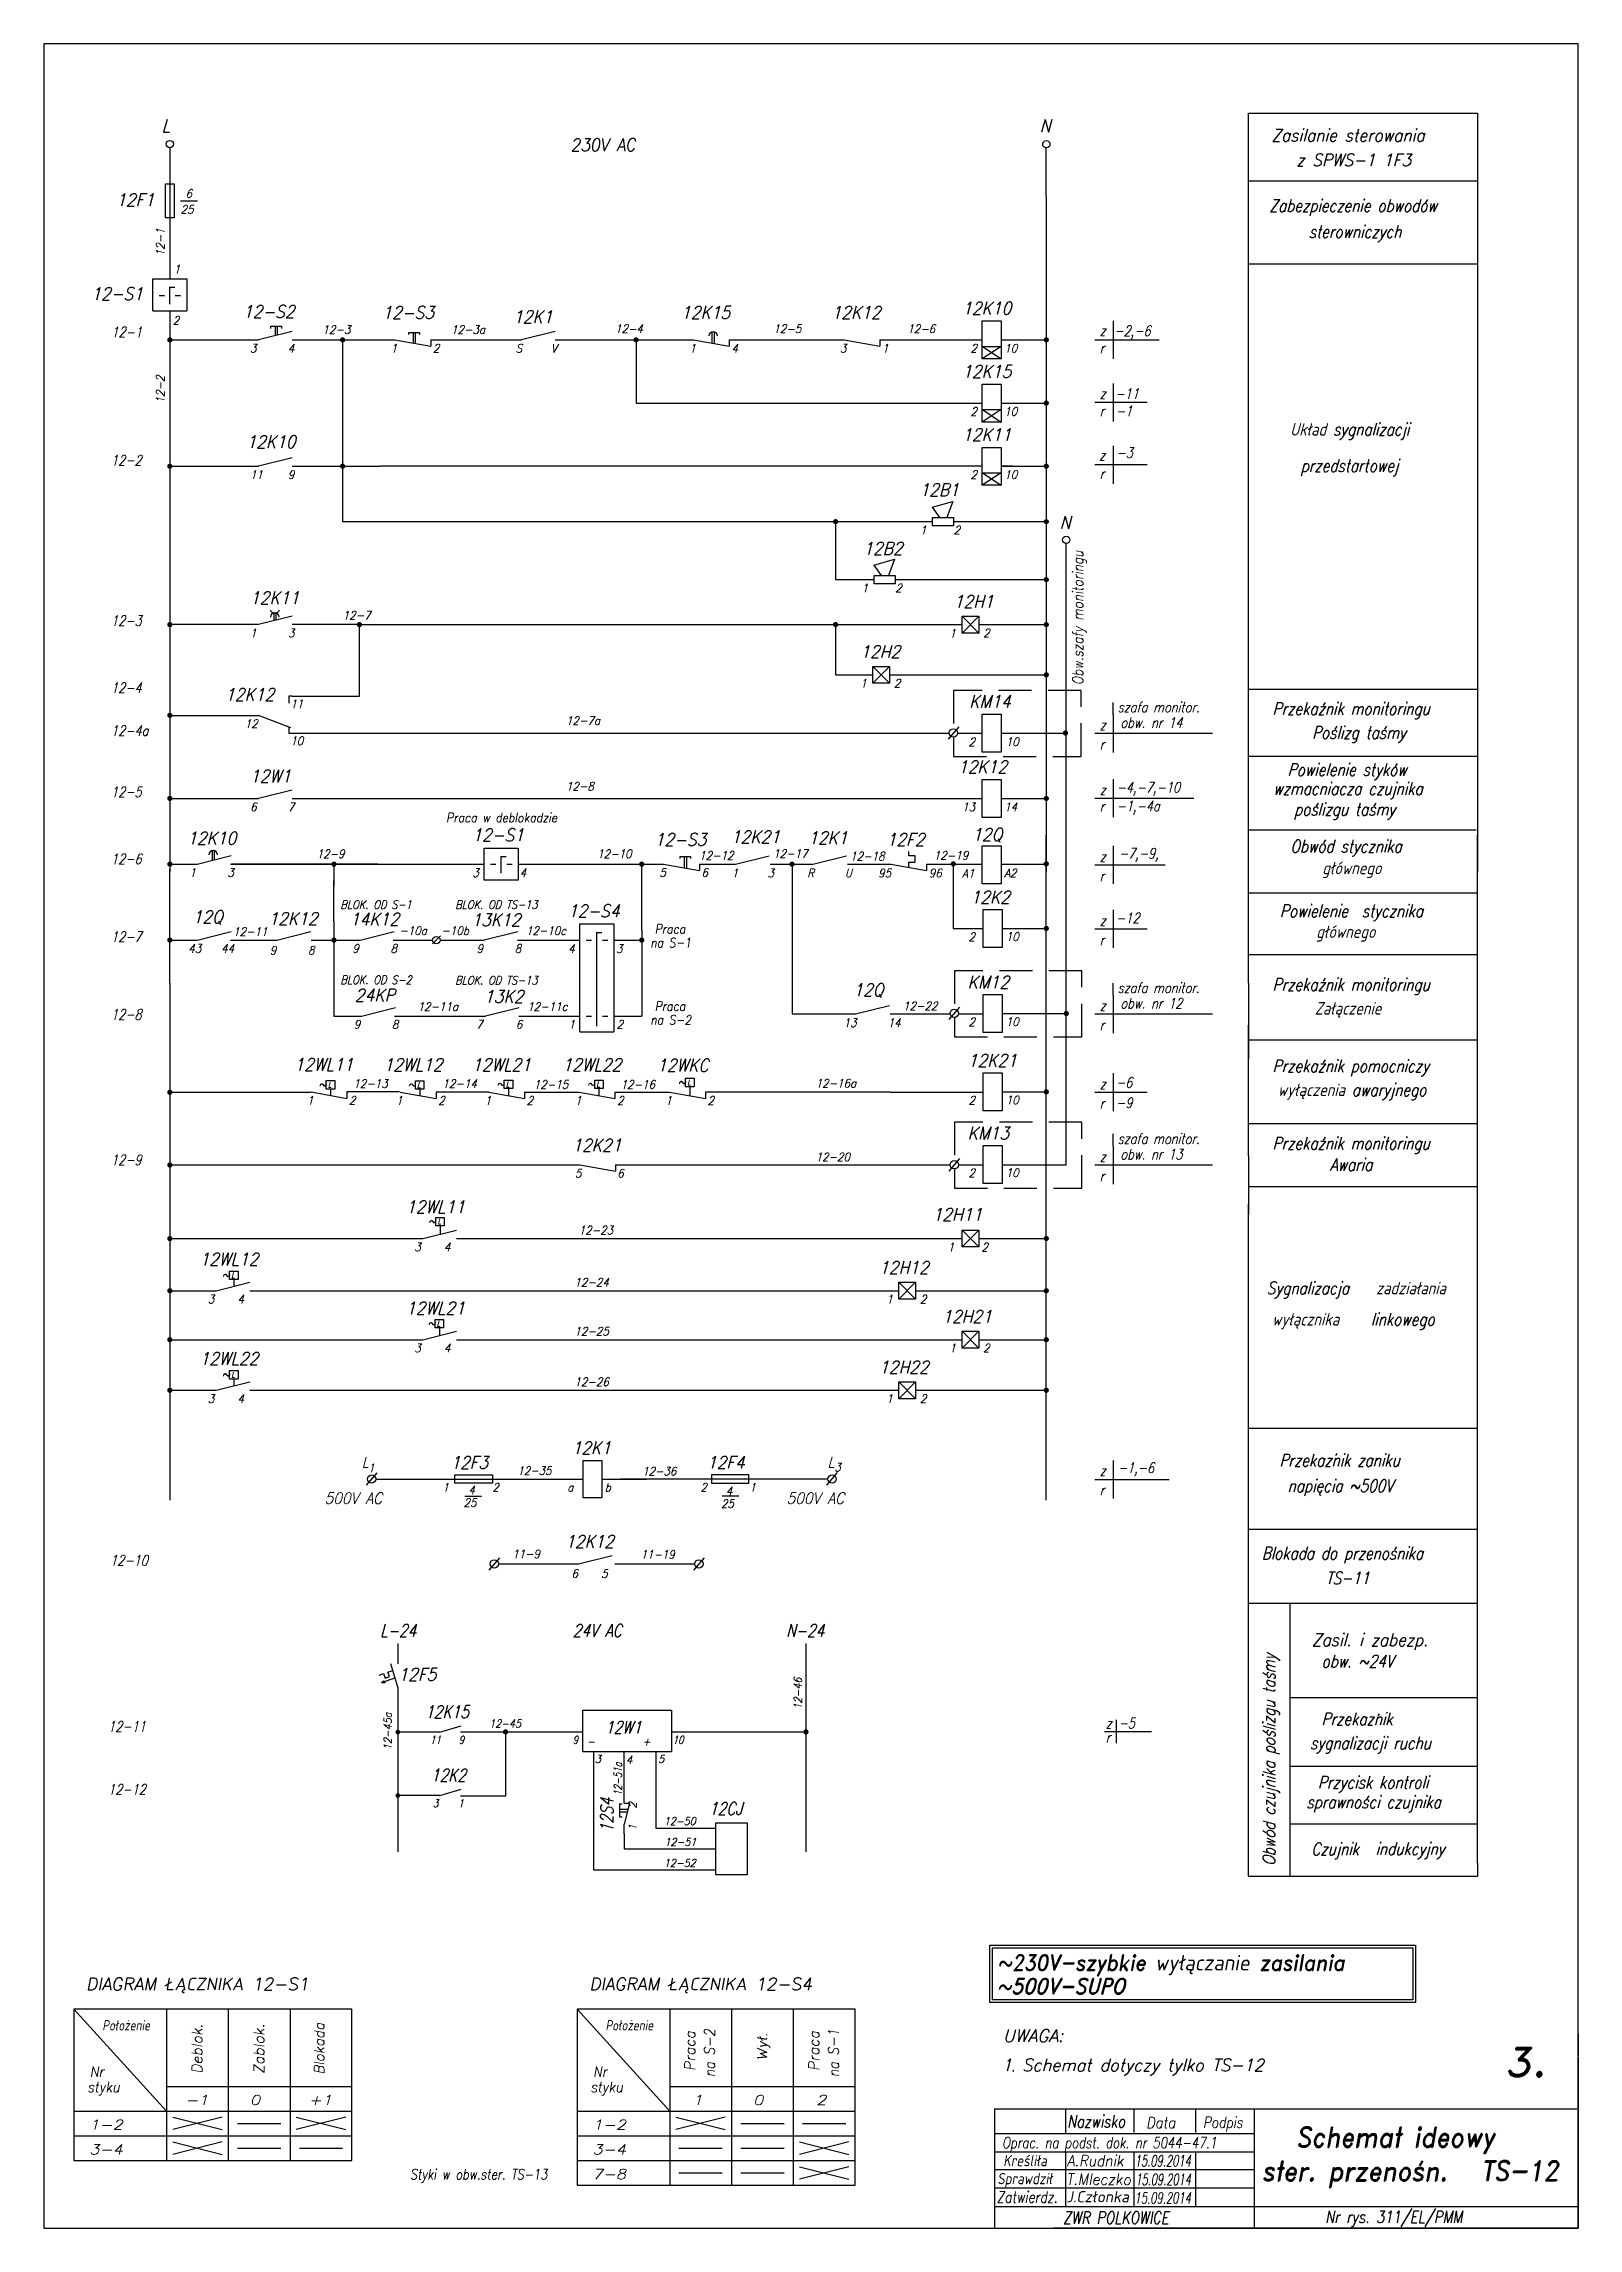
# Model space of a CAD drawing. Extents: x 0 to 1342, y 0 to 420.
# Drawn here: x 0 to 295, y 0 to 420 of the extents above; entities outside this region: 2.
import ezdxf
from ezdxf.enums import TextEntityAlignment as Align

# ---------------------------------------------------------------- set-up
doc = ezdxf.new("R2010")
doc.units = 0
doc.header["$MEASUREMENT"] = 0
doc.linetypes.add('DASHED2', pattern=[9.525, 6.35, -3.175])
doc.layers.get('0').update_dxf_attribs({"linetype": 'CONTINUOUS'})
doc.layers.add('LINIE', color=4, linetype='CONTINUOUS')
doc.layers.add('STYKI', color=4, linetype='CONTINUOUS')
doc.styles.add('ROMAND', font='romand', dxfattribs={"width": 0.9, "oblique": 15, "height": 3.5})
doc.styles.add('ROMANS', font='romans', dxfattribs={"width": 0.9, "oblique": 15})

msp = doc.modelspace()

# ---------------------------------------------------------------- texts
at = {"color": 7}
for s, height, style, oblique, width, p in [('L', 2.43, 'ROMAND', 15, 0.9, (22.68, 402.97)), ('N', 2.43, 'ROMAND', 15, 0.9, (191.46, 402.97)), ('Zasilanie sterowania', 2.4, 'ROMANS', 15, 0.9, (235.99, 401.19)), ('230V AC', 2.43, 'ROMAND', 10, 0.9, (101.3, 399.35)), ('z SPWS-1 1F3', 2.4, 'ROMANS', 15, 0.9, (240.78, 396.44)), ('12F1', 2.43, 'ROMAND', 15, 0.9, (13.91, 388.76)), ('6', 1.62, 'ROMANS', 15, 0.9, (27.28, 390.39)), ('25', 1.62, 'ROMANS', 15, 0.9, (26.3, 387.33)), ('Zabezpieczenie obwodów', 2.4, 'ROMANS', 15, 0.8, (235.61, 387.66)), ('sterowniczych', 2.4, 'ROMANS', 15, 0.8, (243.17, 382.66)), ('1', 1.62, 'ROMANS', 15, 0.9, (24.96, 375.84)), ('12-S1', 2.43, 'ROMAND', 15, 0.9, (9.13, 370.72)), ('12-S2', 2.43, 'ROMAND', 15, 0.9, (38.28, 367.28)), ('12K10', 2.43, 'ROMAND', 15, 0.9, (176.53, 367.92)), ('12-1', 2, 'ROMANS', 15, 0.8, (12.98, 363.56)), ('2', 1.62, 'ROMANS', 15, 0.9, (24.8, 365.99)), ('12-3', 1.62, 'ROMANS', 15, 0.9, (53.58, 364.22)), ('12-S3', 2.43, 'ROMAND', 15, 0.9, (65.08, 367.11)), ('12-3a', 1.62, 'ROMANS', 15, 0.9, (78.29, 364.22)), ('12K1', 2.43, 'ROMAND', 15, 0.9, (90.21, 366.3)), ('12-4', 1.62, 'ROMANS', 15, 0.9, (109.82, 364.39)), ('12K15', 2.43, 'ROMAND', 15, 0.9, (122.49, 367.11)), ('12-5', 1.62, 'ROMANS', 15, 0.9, (140.25, 364.39)), ('12K12', 2.43, 'ROMAND', 15, 0.9, (151.42, 367.11)), ('12-6', 1.62, 'ROMANS', 15, 0.9, (166, 364.39)), ('-2,-6', 2, 'ROMANS', 15, 0.8, (205.77, 363.79)), ('3', 1.62, 'ROMANS', 15, 0.9, (39.64, 360.63)), ('4', 1.62, 'ROMANS', 15, 0.9, (46.93, 360.63)), ('1', 1.62, 'ROMANS', 15, 0.9, (66.7, 360.63)), ('2', 1.62, 'ROMANS', 15, 0.9, (74.8, 360.63)), ('S', 1.62, 'ROMANS', 15, 0.9, (90.71, 360.63)), ('V', 1.62, 'ROMANS', 15, 0.9, (97.5, 360.63)), ('1', 1.62, 'ROMANS', 15, 0.9, (124.11, 360.63)), ('4', 1.62, 'ROMANS', 15, 0.9, (132.21, 360.63)), ('3', 1.62, 'ROMANS', 15, 0.9, (153.04, 360.63)), ('1', 1.62, 'ROMANS', 15, 0.9, (161.14, 360.63)), ('2', 1.62, 'ROMANS', 15, 0.9, (178.15, 360.63)), ('10', 1.62, 'ROMANS', 15, 0.9, (184.63, 360.63)), ('z', 2, 'ROMANS', 15, 0.8, (202.98, 363.82)), ('r', 2, 'ROMANS', 15, 0.8, (202.98, 360.5)), ('12K15', 2.43, 'ROMAND', 15, 0.9, (176.53, 355.77)), ('z', 2, 'ROMANS', 15, 0.8, (202.98, 351.73)), ('-11', 2, 'ROMANS', 15, 0.8, (205.99, 351.73)), ('2', 1.62, 'ROMANS', 15, 0.9, (178.15, 348.48)), ('10', 1.62, 'ROMANS', 15, 0.9, (184.63, 348.48)), ('r', 2, 'ROMANS', 15, 0.8, (202.98, 348.42)), ('-1', 2, 'ROMANS', 15, 0.8, (206.09, 348.36)), ('12K10', 2.43, 'ROMAND', 15, 0.9, (38.95, 342.26)), ('12K11', 2.43, 'ROMAND', 15, 0.9, (176.53, 343.62)), ('Układ sygnalizacji', 2.4, 'ROMANS', 15, 0.8, (239.61, 344.66)), ('12-2', 2, 'ROMANS', 15, 0.8, (12.91, 338.92)), ('z', 2, 'ROMANS', 15, 0.8, (202.88, 339.85)), ('-3', 2, 'ROMANS', 15, 0.8, (206.2, 340.36)), ('11', 1.62, 'ROMANS', 15, 0.9, (39.64, 336.33)), ('9', 1.62, 'ROMANS', 15, 0.9, (46.93, 336.33)), ('2', 1.62, 'ROMANS', 15, 0.9, (178.15, 336.33)), ('10', 1.62, 'ROMANS', 15, 0.9, (184.63, 336.33)), ('r', 2, 'ROMANS', 15, 0.8, (202.98, 336.33)), ('przedstartowej', 2.4, 'ROMANS', 15, 0.8, (241.61, 337.66)), ('12B1', 2.43, 'ROMAND', 15, 0.9, (168.33, 333.04)), ('N', 2.43, 'ROMAND', 15, 0.9, (195.31, 326.72)), ('12B2', 2.43, 'ROMAND', 15, 0.9, (157.53, 321.76)), ('1    ', 1.62, 'ROMANS', 15, 0.9, (168.43, 325.68)), ('2', 1.62, 'ROMANS', 15, 0.9, (174.91, 325.68)), ('1    ', 1.62, 'ROMANS', 15, 0.9, (157.21, 314.53)), ('2', 1.62, 'ROMANS', 15, 0.9, (163.69, 314.53)), ('12K11', 2.43, 'ROMAND', 15, 0.9, (39.64, 312.24)), ('12-7', 1.62, 'ROMANS', 15, 0.9, (57.46, 309.3)), ('12H1', 2.43, 'ROMAND', 15, 0.9, (174.91, 311.55)), ('12-3', 2, 'ROMANS', 15, 0.8, (12.91, 308.07)), ('1', 1.62, 'ROMANS', 15, 0.9, (39.64, 305.88)), ('3', 1.62, 'ROMANS', 15, 0.9, (46.93, 305.88)), ('1    ', 1.62, 'ROMANS', 15, 0.9, (174.1, 305.82)), ('2', 1.62, 'ROMANS', 15, 0.9, (180.58, 305.88)), ('12H2', 2.43, 'ROMAND', 15, 0.9, (156.95, 301.9)), ('12-4', 2, 'ROMANS', 15, 0.8, (12.91, 295.17)), ('12K12', 2.43, 'ROMAND', 15, 0.9, (34.84, 293.64)), ('1    ', 1.62, 'ROMANS', 15, 0.9, (156.95, 296.23)), ('2', 1.62, 'ROMANS', 15, 0.9, (163.43, 296.23)), ('KM14', 2.43, 'ROMAND', 15, 0.9, (177.9, 292.33)), ('12', 1.62, 'ROMANS', 15, 0.9, (38.63, 288.44)), ('11', 1.62, 'ROMANS', 15, 0.9, (47.39, 292.26)), ('12-7a', 1.62, 'ROMANS', 15, 0.9, (100.38, 289.05)), ('szafa monitor.', 2, 'ROMANS', 15, 0.8, (206.43, 291.46)), ('obw. nr 14', 2, 'ROMANS', 15, 0.8, (206.96, 288.48)), ('Przekaźnik monitoringu', 2.4, 'ROMANS', 15, 0.8, (236.22, 290.95)), ('12-4a', 2, 'ROMANS', 15, 0.8, (12.91, 286.94)), ('10', 1.62, 'ROMANS', 15, 0.9, (47.39, 285.16)), ('2', 1.62, 'ROMANS', 15, 0.9, (177.78, 284.93)), ('10', 1.62, 'ROMANS', 15, 0.9, (184.94, 284.99)), ('z', 2, 'ROMANS', 15, 0.8, (202.98, 288.01)), ('r', 2, 'ROMANS', 15, 0.8, (202.98, 284.3)), ('Poślizg taśmy', 2.4, 'ROMANS', 15, 0.8, (243.8, 286.37)), ('12K12', 2.43, 'ROMAND', 15, 0.9, (175.72, 279.75)), ('Powielenie styków', 2.4, 'ROMANS', 15, 0.8, (239.12, 279.23)), ('12W1', 2.43, 'ROMAND', 15, 0.9, (39.64, 277.99)), ('12-8', 1.62, 'ROMANS', 15, 0.9, (100.38, 276.42)), ('-4,-7,-10', 2, 'ROMANS', 15, 0.8, (206.24, 276.04)), ('wzmacniacza czujnika', 2.4, 'ROMANS', 15, 0.8, (236.33, 275.58)), ('12-5', 2, 'ROMANS', 15, 0.8, (12.91, 275.15)), ('6', 1.62, 'ROMANS', 15, 0.9, (39.68, 272.46)), ('7', 1.62, 'ROMANS', 15, 0.9, (46.93, 272.46)), ('13', 1.62, 'ROMANS', 15, 0.9, (176.53, 272.46)), ('14', 1.62, 'ROMANS', 15, 0.9, (184.63, 272.46)), ('z', 2, 'ROMANS', 15, 0.8, (202.98, 275.56)), ('r', 2, 'ROMANS', 15, 0.8, (202.98, 272.39)), ('-1,-4a', 2, 'ROMANS', 15, 0.8, (206.24, 272.44)), ('poślizgu taśmy', 2.4, 'ROMANS', 15, 0.8, (240.36, 271.61)), ('Praca w deblokadzie', 1.8, 'ROMANS', 10, 0.85, (77.39, 270.31)), ('12-S1', 2.43, 'ROMAND', 15, 0.9, (82.37, 266.66)), ('12Q', 2.43, 'ROMAND', 15, 0.9, (178.45, 266.74)), ('12K10', 2.43, 'ROMAND', 15, 0.9, (27.56, 266.05)), ('12-9', 1.62, 'ROMANS', 15, 0.9, (52.45, 263.44)), ('12-10', 1.62, 'ROMANS', 15, 0.9, (106.38, 263.44)), ('12-S3', 2.43, 'ROMAND', 15, 0.9, (117.43, 265.79)), ('12-12', 1.62, 'ROMANS', 15, 0.9, (125.98, 263.11)), ('12K21', 2.43, 'ROMAND', 15, 0.9, (132.08, 266.3)), ('12-17', 1.62, 'ROMANS', 15, 0.9, (140.22, 263.47)), ('12K1', 2.43, 'ROMAND', 15, 0.9, (146.95, 266.12)), ('12F2', 2.43, 'ROMAND', 15, 0.9, (162.02, 265.76)), ('12-19', 1.62, 'ROMANS', 15, 0.9, (171.09, 263.13)), ('-7,-9,', 2, 'ROMANS', 15, 0.8, (206.66, 263.34)), ('Obwód stycznika', 2.4, 'ROMANS', 15, 0.8, (239.65, 264.51)), ('12-6', 2, 'ROMANS', 15, 0.8, (12.91, 262.27)), ('1', 1.62, 'ROMANS', 15, 0.9, (28.01, 259.83)), ('3', 1.62, 'ROMANS', 15, 0.9, (35.3, 259.83)), ('3', 1.62, 'ROMANS', 15, 0.9, (82.39, 259.79)), ('4', 1.62, 'ROMANS', 15, 0.9, (91.49, 259.79)), ('5', 1.62, 'ROMANS', 15, 0.9, (118.34, 259.83)), ('6', 1.62, 'ROMANS', 15, 0.9, (126.44, 259.83)), ('1', 1.62, 'ROMANS', 15, 0.9, (132.26, 259.74)), ('3', 1.62, 'ROMANS', 15, 0.9, (139.13, 259.74)), ('R', 1.62, 'ROMANS', 15, 0.9, (146.77, 259.74)), ('U', 1.62, 'ROMANS', 15, 0.9, (154, 259.74)), ('12-18', 1.62, 'ROMANS', 15, 0.9, (155.01, 262.98)), ('95', 1.62, 'ROMANS', 15, 0.9, (160.4, 259.74)), ('96', 1.62, 'ROMANS', 15, 0.9, (170.12, 259.74)), ('A1', 1.62, 'ROMANS', 15, 0.9, (176.53, 259.68)), ('A2', 1.62, 'ROMANS', 15, 0.9, (184.63, 259.74)), ('z', 2, 'ROMANS', 15, 0.8, (202.98, 262.72)), ('głównego', 2.4, 'ROMANS', 15, 0.8, (245.77, 260.32)), ('12K2', 2.43, 'ROMAND', 15, 0.9, (178.15, 254.72)), ('r', 2, 'ROMANS', 15, 0.8, (202.98, 259.01)), ('12Q', 2.43, 'ROMAND', 15, 0.9, (28.6, 250.9)), ('12K12', 2.43, 'ROMAND', 15, 0.9, (43.18, 250.57)), ('BLOK. OD S-1', 1.62, 'ROMANS', 15, 0.85, (57.03, 253.68)), ('14K12', 2.43, 'ROMAND', 15, 0.9, (58.85, 250.46)), ('BLOK. OD TS-13', 1.62, 'ROMANS', 15, 0.85, (79.09, 253.67)), ('13K12', 2.43, 'ROMAND', 15, 0.9, (82.2, 250.34)), ('12-S4', 2.43, 'ROMAND', 15, 0.9, (100.76, 252.06)), ('-12', 2, 'ROMANS', 15, 0.8, (206.12, 250.9)), ('Powielenie  stycznika', 2.4, 'ROMANS', 15, 0.8, (237.64, 252.08)), ('12-7', 2, 'ROMANS', 15, 0.8, (12.91, 247.3)), ('12-11', 1.62, 'ROMANS', 15, 0.9, (36.39, 248.47)), ('-10a', 1.62, 'ROMANS', 15, 0.9, (68.36, 248.66)), ('-10b', 1.62, 'ROMANS', 15, 0.9, (76.44, 248.66)), ('12-10c', 1.62, 'ROMANS', 15, 0.9, (92.69, 248.66)), ('na S-1', 1.8, 'ROMANS', 10, 0.85, (116.62, 246.27)), ('Praca', 1.8, 'ROMANS', 10, 0.85, (117.47, 248.9)), ('2', 1.62, 'ROMANS', 15, 0.9, (177.78, 247.48)), ('10', 1.62, 'ROMANS', 15, 0.9, (184.94, 247.54)), ('z', 2, 'ROMANS', 15, 0.8, (202.98, 250.41)), ('r', 2, 'ROMANS', 15, 0.8, (202.98, 246.7)), ('głównego', 2.4, 'ROMANS', 15, 0.8, (244.61, 248.08)), ('43', 1.62, 'ROMANS', 15, 0.9, (27.79, 245.23)), ('44', 1.62, 'ROMANS', 15, 0.9, (34.11, 245.23)), ('9', 1.62, 'ROMANS', 15, 0.9, (43.47, 244.9)), ('8', 1.62, 'ROMANS', 15, 0.9, (50.8, 244.9)), ('9', 1.62, 'ROMANS', 15, 0.9, (59.33, 245.24)), ('8', 1.62, 'ROMANS', 15, 0.9, (66.66, 245.24)), ('9', 1.62, 'ROMANS', 15, 0.9, (83.2, 245.23)), ('8', 1.62, 'ROMANS', 15, 0.9, (90.53, 245.23)), ('4', 1.62, 'ROMANS', 15, 0.9, (100.81, 245.19)), ('3', 1.62, 'ROMANS', 15, 0.9, (110, 245.19)), ('BLOK. OD S-2', 1.62, 'ROMANS', 15, 0.85, (57.03, 239.21)), ('BLOK. OD TS-13', 1.62, 'ROMANS', 15, 0.85, (79.09, 239.14)), ('KM12', 2.43, 'ROMAND', 15, 0.9, (177.61, 238.36)), ('szafa monitor.', 2, 'ROMANS', 15, 0.8, (206.43, 237.5)), ('Przekaźnik monitoringu', 2.4, 'ROMANS', 15, 0.8, (236.22, 237.92)), ('24KP', 2.43, 'ROMAND', 15, 0.9, (59.79, 235.86)), ('12-11a', 1.62, 'ROMANS', 15, 0.9, (71.86, 234.06)), ('13K2', 2.43, 'ROMAND', 15, 0.9, (84.63, 235.62)), ('12-11c', 1.62, 'ROMANS', 15, 0.9, (92.94, 234.06)), ('Praca', 1.8, 'ROMANS', 10, 0.85, (117.47, 234.07)), ('12Q', 2.43, 'ROMAND', 15, 0.9, (155.62, 236.87)), ('12-22', 1.62, 'ROMANS', 15, 0.9, (165.18, 234.19)), ('z', 2, 'ROMANS', 15, 0.8, (202.98, 234.05)), ('obw. nr 12', 2, 'ROMANS', 15, 0.8, (206.96, 234.52)), ('Załączenie', 2.4, 'ROMANS', 15, 0.8, (244.32, 233.34)), ('12-8', 2, 'ROMANS', 15, 0.8, (12.91, 232.36)), ('9', 1.62, 'ROMANS', 15, 0.9, (59.58, 230.64)), ('8', 1.62, 'ROMANS', 15, 0.9, (66.91, 230.64)), (' 7', 1.62, 'ROMANS', 15, 0.9, (82.14, 230.64)), ('6', 1.62, 'ROMANS', 15, 0.9, (90.74, 230.64)), ('1', 1.62, 'ROMANS', 15, 0.9, (100.88, 230.64)), ('2', 1.62, 'ROMANS', 15, 0.9, (110.14, 230.64)), ('na S-2', 1.8, 'ROMANS', 10, 0.85, (116.62, 231.44)), ('13', 1.62, 'ROMANS', 15, 0.9, (153.74, 230.95)), ('14', 1.62, 'ROMANS', 15, 0.9, (162.22, 230.95)), ('2', 1.62, 'ROMANS', 15, 0.9, (177.78, 231.12)), ('10', 1.62, 'ROMANS', 15, 0.9, (184.94, 231.18)), ('r', 2, 'ROMANS', 15, 0.8, (202.98, 230.34)), ('12WL11', 2.43, 'ROMAND', 15, 0.9, (48.16, 222.51)), ('12WL12', 2.43, 'ROMAND', 15, 0.9, (65.3, 222.49)), ('12WL21', 2.43, 'ROMAND', 15, 0.9, (82.31, 222.49)), ('12WL22', 2.43, 'ROMAND', 15, 0.9, (99.69, 222.49)), ('12WKC', 2.43, 'ROMAND', 15, 0.9, (117.88, 222.38)), ('12K21', 2.43, 'ROMAND', 15, 0.9, (177.61, 223.31)), ('Przekaźnik pomocniczy', 2.4, 'ROMANS', 15, 0.8, (236.22, 222.26)), ('~', 1.62, 'ROMANS', 15, 0.9, (52.82, 219.13)), ('L', 1.05, 'ROMANS', 15, 0.9, (54.64, 219.31)), ('12-13', 1.62, 'ROMANS', 15, 0.9, (59.5, 219.27)), ('~', 1.62, 'ROMANS', 15, 0.9, (69.97, 219.12)), ('L', 1.05, 'ROMANS', 15, 0.9, (71.78, 219.29)), ('12-14', 1.62, 'ROMANS', 15, 0.9, (76.64, 219.25)), ('~', 1.62, 'ROMANS', 15, 0.9, (87.03, 219.23)), ('L', 1.05, 'ROMANS', 15, 0.9, (88.85, 219.41)), ('12-15', 1.62, 'ROMANS', 15, 0.9, (94.2, 219.09)), ('~', 1.62, 'ROMANS', 15, 0.9, (104.41, 219.23)), ('L', 1.05, 'ROMANS', 15, 0.9, (106.23, 219.41)), ('12-16', 1.62, 'ROMANS', 15, 0.9, (110.88, 219.09)), ('~', 1.62, 'ROMANS', 15, 0.9, (121.89, 219.59)), ('L', 1.05, 'ROMANS', 15, 0.9, (123.7, 219.77)), ('12-16a', 1.62, 'ROMANS', 15, 0.9, (148.38, 219.33)), ('z', 2, 'ROMANS', 15, 0.8, (202.98, 219.01)), ('-6', 2, 'ROMANS', 15, 0.8, (206.12, 219.29)), ('wyłączenia awaryjnego', 2.4, 'ROMANS', 15, 0.8, (237.22, 217.68)), ('1', 1.62, 'ROMANS', 15, 0.9, (50.59, 216.03)), ('2', 1.62, 'ROMANS', 15, 0.9, (58.69, 216.03)), ('1', 1.62, 'ROMANS', 15, 0.9, (67.73, 216.01)), ('2', 1.62, 'ROMANS', 15, 0.9, (75.83, 216.01)), ('1', 1.62, 'ROMANS', 15, 0.9, (84.74, 216.01)), ('2', 1.62, 'ROMANS', 15, 0.9, (92.84, 216.01)), ('1', 1.62, 'ROMANS', 15, 0.9, (102.12, 216.01)), ('2', 1.62, 'ROMANS', 15, 0.9, (110.22, 216.01)), ('1', 1.62, 'ROMANS', 15, 0.9, (119.5, 216.01)), ('2', 1.62, 'ROMANS', 15, 0.9, (127.6, 216.01)), ('2', 1.62, 'ROMANS', 15, 0.9, (177.78, 216.07)), ('10', 1.62, 'ROMANS', 15, 0.9, (184.94, 216.13)), ('r', 2, 'ROMANS', 15, 0.8, (202.98, 215.29)), ('-9', 2, 'ROMANS', 15, 0.8, (206.12, 215.39)), ('KM13', 2.43, 'ROMAND', 15, 0.9, (177.61, 209.33)), ('szafa monitor.', 2, 'ROMANS', 15, 0.8, (206.43, 208.48)), ('12-9', 2, 'ROMANS', 15, 0.8, (12.91, 204.41)), ('12K21', 2.43, 'ROMAND', 15, 0.9, (101.59, 207.01)), ('12-20', 1.62, 'ROMANS', 15, 0.9, (148.37, 205.17)), ('z', 2, 'ROMANS', 15, 0.8, (202.98, 205.03)), ('obw. nr 13', 2, 'ROMANS', 15, 0.8, (206.96, 205.5)), ('Przekaźnik monitoringu', 2.4, 'ROMANS', 15, 0.8, (236.22, 207.39)), ('Awaria', 2.4, 'ROMANS', 15, 0.8, (247.23, 203.3)), ('5', 1.62, 'ROMANS', 15, 0.9, (102.12, 202.02)), ('6', 1.62, 'ROMANS', 15, 0.9, (110.22, 202.02)), ('2', 1.62, 'ROMANS', 15, 0.9, (177.78, 202.09)), ('10', 1.62, 'ROMANS', 15, 0.9, (184.94, 202.15)), ('r', 2, 'ROMANS', 15, 0.8, (202.98, 201.32)), ('12WL11', 2.43, 'ROMAND', 15, 0.9, (69.61, 195.14)), ('~', 1.62, 'ROMANS', 15, 0.9, (73.89, 192.85)), ('L', 1.05, 'ROMANS', 15, 0.9, (75.7, 193.03)), ('  12H11', 2.43, 'ROMAND', 15, 0.9, (167.84, 193.7)), ('3    4', 1.62, 'ROMANS', 15, 0.9, (71.23, 187.85)), ('12-23', 1.62, 'ROMANS', 15, 0.9, (102.82, 191.09)), ('1    ', 1.62, 'ROMANS', 15, 0.9, (173.78, 187.82)), ('2', 1.62, 'ROMANS', 15, 0.9, (180.26, 187.82)), ('12WL12', 2.43, 'ROMAND', 15, 0.9, (29.92, 185.11)), ('12H12', 2.43, 'ROMAND', 15, 0.9, (160.56, 183.49)), ('~', 1.62, 'ROMANS', 15, 0.9, (34.24, 182.52)), ('L', 1.05, 'ROMANS', 15, 0.9, (36.05, 182.7)), ('12-24', 1.62, 'ROMANS', 15, 0.9, (102.01, 181.06)), ('Sygnalizacja', 2.4, 'ROMANS', 15, 0.8, (235.11, 179.56)), ('zadziałania', 2.4, 'ROMANS', 15, 0.8, (256.11, 179.56)), ('3    4', 1.62, 'ROMANS', 15, 0.9, (31.54, 177.82)), ('12WL21', 2.43, 'ROMAND', 15, 0.9, (69.61, 175.7)), ('1    ', 1.62, 'ROMANS', 15, 0.9, (161.95, 177.82)), ('2', 1.62, 'ROMANS', 15, 0.9, (168.43, 177.82)), ('12H21', 2.43, 'ROMAND', 15, 0.9, (172.71, 174.08)), ('~', 1.62, 'ROMANS', 15, 0.9, (73.76, 173.23)), ('L', 1.05, 'ROMANS', 15, 0.9, (75.57, 173.4)), ('12-25', 1.62, 'ROMANS', 15, 0.9, (102.01, 171.65)), ('wyłącznika', 2.4, 'ROMANS', 15, 0.8, (236.11, 173.56)), ('linkowego', 2.4, 'ROMANS', 15, 0.8, (255.11, 173.56)), ('12WL22', 2.43, 'ROMAND', 15, 0.9, (29.92, 165.98)), ('3    4', 1.62, 'ROMANS', 15, 0.9, (71.23, 168.41)), ('1    ', 1.62, 'ROMANS', 15, 0.9, (174.1, 168.41)), ('2', 1.62, 'ROMANS', 15, 0.9, (180.58, 168.41)), ('~', 1.62, 'ROMANS', 15, 0.9, (34.24, 163.39)), ('L', 1.05, 'ROMANS', 15, 0.9, (36.05, 163.57)), ('12H22', 2.43, 'ROMAND', 15, 0.9, (160.56, 164.36)), ('3    4', 1.62, 'ROMANS', 15, 0.9, (31.54, 158.69)), ('12-26', 1.62, 'ROMANS', 15, 0.9, (102.01, 161.93)), ('1    ', 1.62, 'ROMANS', 15, 0.9, (161.95, 158.69)), ('2', 1.62, 'ROMANS', 15, 0.9, (168.43, 158.69)), ('12K1', 2.4, 'ROMAND', 15, 0.9, (101.5, 148.85)), ('L', 2, 'ROMANS', 15, 0.9, (61.17, 146.27)), ('12F3', 2.4, 'ROMAND', 15, 0.9, (78.19, 146.04)), ('12F4', 2.4, 'ROMAND', 15, 0.9, (127.5, 146.05)), ('L', 2, 'ROMANS', 15, 0.9, (150.71, 146.3)), ('3', 1.6, 'ROMANS', 15, 0.9, (151.98, 145.53)), ('-1,-6', 2, 'ROMANS', 15, 0.8, (206.46, 145.22)), ('Przekaznik zaniku', 2.4, 'ROMANS', 15, 0.8, (237.52, 146.46)), ('1', 1.6, 'ROMANS', 15, 0.9, (62.33, 145.4)), ('1', 1.6, 'ROMANS', 15, 0.9, (76.65, 141.65)), ('2', 1.6, 'ROMANS', 15, 0.9, (86.25, 141.65)), ('12-35', 1.6, 'ROMANS', 15, 0.9, (91.05, 144.85)), ('b', 1.6, 'ROMANS', 15, 0.9, (107.85, 141.65)), ('12-36', 1.6, 'ROMANS', 15, 0.9, (115.05, 144.75)), ('2', 1.6, 'ROMANS', 15, 0.9, (126.25, 141.66)), ('1', 1.6, 'ROMANS', 15, 0.9, (135.65, 141.66)), ('z', 2, 'ROMANS', 15, 0.8, (202.98, 144.66)), ('napięcia ~500V', 2.4, 'ROMANS', 15, 0.8, (239.11, 141.55)), ('500V AC', 2.16, 'ROMANS', 15, 0.9, (53.98, 139.3)), ('25', 1.6, 'ROMANS', 15, 0.9, (80.71, 138.72)), ('4', 1.6, 'ROMANS', 15, 0.9, (81.64, 141.17)), ('a', 1.6, 'ROMANS', 15, 0.9, (100.65, 141.65)), ('25', 1.6, 'ROMANS', 15, 0.9, (130.21, 138.51)), ('4', 1.6, 'ROMANS', 15, 0.9, (131.14, 140.96)), ('500V AC', 2.16, 'ROMANS', 15, 0.9, (142.8, 139.3)), ('r', 2, 'ROMANS', 15, 0.8, (202.98, 140.95)), ('11-9', 1.6, 'ROMANS', 15, 0.9, (90.07, 128.85)), ('12K12', 2.4, 'ROMAND', 15, 0.9, (100.25, 130.85)), ('11-19', 1.6, 'ROMANS', 15, 0.9, (114.75, 128.75)), ('Blokada do przenośnika', 2.4, 'ROMANS', 15, 0.8, (234.13, 128.59)), ('12-10', 2, 'ROMANS', 15, 0.8, (12.75, 127.42)), ('6    5', 1.62, 'ROMANS', 15, 0.9, (101.45, 125.06)), ('TS-11', 2.4, 'ROMANS', 15, 0.8, (246.44, 123.81)), ('L-24', 2.43, 'ROMAND', 15, 0.8, (64.67, 113.69)), ('24V AC', 2.43, 'ROMAND', 15, 0.8, (101.69, 113.71)), ('N-24', 2.43, 'ROMAND', 15, 0.8, (142.69, 113.69)), ('Zasil. i zabezp.', 2.4, 'ROMANS', 15, 0.9, (243.78, 111.94)), ('obw. ~24V', 2.4, 'ROMANS', 15, 0.8, (245.63, 107.82)), ('12F5', 2.43, 'ROMAND', 15, 0.9, (68.15, 105.28)), ('12-11', 2, 'ROMANS', 15, 0.8, (12.35, 95.48)), ('12K15', 2.43, 'ROMAND', 15, 0.8, (73.3, 98.1)), ('12-45', 1.5, 'ROMANS', 15, 0.9, (85.62, 96.3)), ('12W1', 2.43, 'ROMAND', 15, 0.8, (107.89, 95.1)), ('z', 2, 'ROMANS', 15, 0.8, (204.14, 96.11)), ('-5', 2, 'ROMANS', 15, 0.8, (206.59, 96.11)), ('Przekaznik ', 2.4, 'ROMANS', 15, 0.8, (245.63, 96.72)), ('11', 1.5, 'ROMANS', 15, 0.8, (74.27, 93.15)), ('9', 1.5, 'ROMANS', 15, 0.8, (79.77, 93.15)), ('9', 1.5, 'ROMANS', 15, 0.8, (101.67, 93.15)), ('-         +', 1.5, 'ROMANS', 15, 0.9, (104.42, 92.82)), ('10', 1.5, 'ROMANS', 15, 0.8, (120.91, 93.15)), ('r', 2, 'ROMANS', 15, 0.8, (204.14, 93.39)), ('sygnalizacji ruchu', 2.4, 'ROMANS', 15, 0.8, (243.43, 92.09)), ('12K2', 2.43, 'ROMAND', 15, 0.8, (74.41, 85.9)), ('3', 1.5, 'ROMANS', 15, 0.9, (105.95, 89.47)), ('5', 1.5, 'ROMANS', 15, 0.9, (118.11, 89.47)), ('12-12', 2, 'ROMANS', 15, 0.8, (12.35, 83.37)), ('Przycisk kontroli', 2.4, 'ROMANS', 15, 0.8, (244.91, 84.53)), ('3', 1.5, 'ROMANS', 15, 0.8, (74.82, 80.95)), ('1', 1.5, 'ROMANS', 15, 0.8, (79.67, 80.95)), ('12CJ', 2.43, 'ROMAND', 15, 0.8, (127.87, 79.48)), ('sprawności czujnika', 2.4, 'ROMANS', 15, 0.8, (242.71, 80.75)), ('12-50', 1.5, 'ROMANS', 15, 0.9, (119.2, 77.53)), ('12-51', 1.5, 'ROMANS', 15, 0.9, (119.32, 73.53)), ('Czujnik ', 2.4, 'ROMANS', 15, 0.8, (243.67, 71.74)), ('indukcyjny', 2.4, 'ROMANS', 15, 0.8, (256.01, 71.77)), ('12-52', 1.5, 'ROMANS', 15, 0.9, (119.2, 69.48)), ('~230V-szybkie wyłączanie zasilania', 3, 'ROMAND', 10, 0.9, (183.34, 49.57)), ('~500V-SUPO', 3, 'ROMAND', 15, 0.9, (183.17, 45.04)), ('Położenie', 2, 'ROMANS', 10, 0.75, (11.27, 38.03)), ('Położenie', 2, 'ROMANS', 10, 0.75, (108, 38.03)), ('Nr', 2, 'ROMANS', 10, 0.9, (8.88, 29.14)), ('Nr', 2, 'ROMANS', 10, 0.9, (105.61, 29.14)), ('1.', 2.4, 'ROMANS', 15, 0.8, (184.32, 30.18)), ('Schemat dotyczy tylko TS-12', 2.4, 'ROMANS', 15, 0.95, (188.1, 30.18)), ('styku', 2, 'ROMANS', 10, 0.9, (8.39, 26.17)), ('-1', 1.901, 'ROMANS', 15, 1.2, (27.17, 23.72)), ('0', 1.9, 'ROMANS', 15, 1.2, (39.65, 23.72)), ('+1', 1.901, 'ROMANS', 15, 1.2, (50.93, 23.72)), ('styku', 2, 'ROMANS', 10, 0.9, (105.11, 26.17)), ('1', 1.9, 'ROMANS', 15, 1.2, (124.73, 23.72)), ('0', 1.9, 'ROMANS', 15, 1.2, (136.37, 23.72)), ('2', 1.9, 'ROMANS', 15, 1.2, (148.49, 23.72)), ('Nazwisko', 2.366, 'ROMANS', 10, 0.78, (196.75, 19.37)), ('Data', 2.156, 'ROMANS', 10, 0.85, (211.96, 19.24)), ('Podpis', 2.156, 'ROMANS', 10, 0.8, (222.85, 19.3)), ('1-2', 1.901, 'ROMANS', 15, 1.2, (8.76, 18.97)), ('1-2', 1.901, 'ROMANS', 15, 1.2, (105.49, 18.97)), ('Oprac. na podst. dok. nr 5044-47.1', 2.156, 'ROMANS', 10, 0.76, (184.22, 15.39)), ('3-4', 1.901, 'ROMANS', 15, 1.2, (8.75, 14.22)), ('3-4', 1.901, 'ROMANS', 15, 1.2, (105.48, 14.22)), ('Kreśliła', 2.156, 'ROMANS', 10, 0.8, (184.45, 11.93)), ('A.Rudnik', 2.156, 'ROMANS', 10, 0.9, (196.69, 11.92)), ('Styki w obw.ster. TS-13', 2, 'ROMANS', 10, 0.8, (70.44, 9.39)), ('7-8', 1.901, 'ROMANS', 15, 1.2, (105.48, 9.47)), ('Sprawdził', 2.156, 'ROMANS', 10, 0.8, (183.32, 8.48)), ('Zatwierdz.', 2.156, 'ROMANS', 10, 0.8, (183.2, 4.92)), ('ZWR POLKOWICE', 2.3177, 'ROMANS', 10, 0.8, (195.95, 0.89)), ('Nr rys. 311/EL/PMM', 2.3177, 'ROMANS', 10, 0.8, (246.35, 1.03))]:
    msp.add_text(s, height=height, dxfattribs=dict(at, style=style, oblique=oblique, width=width)).set_placement(p)
for s, height, style, oblique, width, p in [('12-1', 1.62, 'ROMANS', 15, 0.9, (23.24, 379.1)), ('12-2', 1.62, 'ROMANS', 15, 0.9, (23.24, 350.82)), ('Obw.szafy monitoringu', 2, 'ROMANS', 10, 0.85, (199.8, 296.7)), ('Obwód czujnika poślizgu taśmy', 2.4, 'ROMANS', 15, 0.8, (236.74, 69.71)), ('12-46', 1.5, 'ROMANS', 15, 0.9, (145.72, 99.72)), ('12-45a', 1.5, 'ROMANS', 15, 0.9, (66.89, 91.91)), ('12-51a', 1.5, 'ROMANS', 15, 0.8, (111.13, 83.14)), ('12S4', 2.43, 'ROMAND', 15, 0.8, (109.45, 76.1)), ('1   2', 1.5, 'ROMANS', 15, 0.9, (113.96, 76.47)), ('na S-2', 2, 'ROMANS', 10, 0.9, (128.99, 29.05)), ('na S-1', 2, 'ROMANS', 10, 0.9, (152.83, 29.05))]:
    msp.add_text(s, height=height, rotation=90, dxfattribs=dict(at, style=style, oblique=oblique, width=width)).set_placement(p)
at = {"color": 7, "oblique": 15}
for s, height, style, p in [('4', 1.5, 'ROMANS', (111.89, 89.31)), ('UWAGA:', 2.4, 'ROMAND', (184.39, 35.83))]:
    msp.add_text(s, height=height, dxfattribs=dict(at, style=style)).set_placement(p)
at = {"color": 7, "style": 'ROMANS', "oblique": 10}
for s, height, p in [('Deblok.', 2, (30.47, 29.71)), ('Zablok.', 2, (42.37, 29.69)), ('Blokada', 1.901, (53.9, 29.59)), ('Praca', 2, (125.21, 30.24)), ('Praca', 2, (149.05, 30.24)), ('Wył.', 2, (139.1, 32.21))]:
    msp.add_text(s, height=height, rotation=90, dxfattribs=at).set_placement(p)
at = {"color": 7, "lineweight": 40, "style": 'ROMAND', "oblique": 10}
for s, height, width, p in [('3.', 5.5, 1.1, (280.82, 29.21)), ('Schemat ideowy', 3.8, 0.9, (240.73, 15.62)), ('ster. przenośn. ', 3.8, 0.9, (234.13, 9.11)), ('TS-12  ', 3.8, 0.9, (276.26, 9.17))]:
    msp.add_text(s, height=height, dxfattribs=dict(at, width=width)).set_placement(p)
at = {"color": 7, "style": 'ROMANS', "oblique": 10}
for s, width, p, p2 in [('15.09.2014', 0.59106, (209.73, 11.89), (220.54, 11.89)), ('T.Mleczko', 0.841114, (196.58, 8.35), (209.01, 8.35)), ('15.09.2014', 0.584861, (209.85, 8.32), (220.54, 8.32)), ('J.Członka', 0.811115, (196.58, 5), (208.65, 5)), ('15.09.2014', 0.59416, (209.68, 4.75), (220.54, 4.75))]:
    msp.add_text(s, height=2.156, dxfattribs=dict(at, width=width)).set_placement(p, p2, align=Align.FIT)
at = {"layer": 'STYKI', "color": 7, "style": 'ROMANS', "oblique": 10}
for s, p in [('DIAGRAM ŁĄCZNIKA 12-S1', (8.16, 45.77)), ('DIAGRAM ŁĄCZNIKA 12-S4', (104.89, 45.77))]:
    msp.add_text(s, height=2.4, dxfattribs=at).set_placement(p)

# ---------------------------------------------------------------- linework, layer by layer
at = {"color": 7}
for p, q in [((231.61, 406.66), (275.61, 406.66)), ((231.61, 295.93), (231.61, 406.66)), ((275.61, 406.66), (275.61, 295.93)), ((192.73, 390.65), (192.73, 399.99)), ((231.61, 393.66), (275.61, 393.66)), ((26.3, 389.76), (29.54, 389.76)), ((231.61, 377.66), (275.61, 377.66)), ((22.2, 371.57), (23.23, 371.57)), ((24.17, 373.19), (25.2, 373.19)), ((24.17, 373.19), (24.17, 369.95)), ((25.29, 371.57), (26.32, 371.57)), ((43.67, 365.67), (45.7, 365.67)), ((43.67, 365.27), (43.67, 365.67)), ((44.48, 365.67), (44.48, 363.87)), ((44.89, 365.67), (44.89, 363.97)), ((45.7, 365.67), (45.7, 365.27)), ((205.58, 366.71), (205.58, 359.4)), ((24.25, 363.06), (41.26, 363.06)), ((47.74, 363.06), (67.51, 363.06)), ((57.46, 363.06), (57.46, 328.11)), ((67.51, 363.06), (67.51, 363.06)), ((70.21, 364.5), (72.24, 364.5)), ((70.21, 364.09), (70.21, 364.5)), ((71.02, 364.5), (71.02, 362.47)), ((71.43, 364.5), (71.43, 362.36)), ((72.24, 364.5), (72.24, 364.09)), ((74.39, 363.06), (74.39, 361.85)), ((74.39, 363.06), (91.84, 363.06)), ((98.31, 363.06), (124.92, 363.06)), ((113.87, 363.06), (113.87, 350.91)), ((124.92, 363.06), (124.92, 363.06)), ((128.46, 364.59), (128.46, 362.44)), ((128.87, 364.6), (128.87, 362.36)), ((131.8, 363.06), (131.8, 361.85)), ((131.8, 363.06), (153.85, 363.06)), ((160.74, 363.06), (160.74, 361.85)), ((160.74, 363.06), (180.43, 363.06)), ((184.07, 361.81), (180.43, 359.4)), ((180.46, 361.81), (184.07, 359.4)), ((180.46, 361.81), (184.07, 361.81)), ((184.07, 363.06), (192.73, 363.06)), ((184.07, 363.06), (186.25, 363.06)), ((202.03, 363.09), (212.13, 363.09)), ((210.76, 363.09), (214.4, 363.09)), ((205.61, 354.69), (205.61, 347.39)), ((113.87, 350.91), (180.43, 350.91)), ((184.07, 349.66), (180.43, 347.25)), ((180.46, 349.66), (184.07, 349.66)), ((180.46, 349.66), (184.07, 347.25)), ((184.07, 350.91), (192.73, 350.91)), ((184.07, 350.91), (186.1, 350.91)), ((202.06, 351.08), (212.13, 351.08)), ((205.61, 342.69), (205.61, 335.39)), ((24.25, 338.76), (41.26, 338.76)), ((47.74, 338.76), (64.75, 338.76)), ((102.82, 338.76), (64.75, 338.76)), ((180.43, 338.76), (102.82, 338.76)), ((184.07, 337.51), (180.43, 335.1)), ((180.46, 337.51), (184.07, 335.1)), ((180.46, 337.51), (184.07, 337.51)), ((186.25, 338.76), (184.07, 338.76)), ((184.07, 338.76), (192.73, 338.76)), ((202.06, 339.08), (212.13, 339.08)), ((170.8, 330.88), (174.74, 332.01)), ((174.74, 332.01), (173.58, 328.91)), ((57.46, 328.11), (102.82, 328.11)), ((102.82, 328.11), (170.86, 328.11)), ((152.23, 328.11), (152.23, 316.96)), ((170.8, 330.88), (172.2, 328.91)), ((174.91, 328.11), (192.73, 328.11)), ((174.91, 328.11), (176.53, 328.11)), ((159.6, 319.75), (163.54, 320.88)), ((159.6, 319.75), (161, 317.78)), ((163.54, 320.88), (162.38, 317.78)), ((152.23, 316.96), (159.64, 316.96)), ((163.69, 316.96), (192.73, 316.96)), ((41.26, 308.31), (24.25, 308.31)), ((44.25, 310.53), (44.25, 309.04)), ((44.65, 310.54), (44.65, 309.14)), ((60.7, 308.31), (47.74, 308.31)), ((60.7, 294.59), (60.7, 308.31)), ((60.7, 308.31), (176.53, 308.31)), ((152.23, 308.31), (152.23, 298.66)), ((176.53, 309.93), (179.77, 306.69)), ((179.77, 309.93), (176.53, 306.69)), ((179.77, 308.31), (180.58, 308.31)), ((179.77, 308.31), (182.2, 308.31)), ((180.58, 308.31), (192.73, 308.31)), ((152.23, 298.66), (157.9, 298.66)), ((156.14, 298.66), (159.38, 298.66)), ((157.9, 298.66), (159.38, 298.66)), ((159.38, 300.28), (162.62, 297.04)), ((162.62, 300.28), (159.38, 297.04)), ((162.62, 298.66), (192.73, 298.66)), ((47.74, 294.59), (60.7, 294.59)), ((231.61, 295.93), (275.61, 295.93)), ((231.61, 260.76), (231.61, 295.93)), ((275.61, 295.93), (275.61, 260.76)), ((24.25, 290.87), (41.26, 290.87)), ((205.61, 291.06), (205.61, 283.75)), ((47.14, 287.47), (174.08, 287.47)), ((175.89, 288.68), (173.84, 286.28)), ((175.68, 287.47), (180.43, 287.47)), ((184.07, 287.47), (196.17, 287.47)), ((184.07, 287.47), (186.25, 287.47)), ((202.06, 287.44), (212.13, 287.44)), ((231.61, 283.02), (275.61, 283.02)), ((205.61, 278.58), (205.61, 271.27)), ((24.25, 274.89), (41.26, 274.89)), ((47.74, 274.89), (180.43, 274.89)), ((184.07, 274.89), (192.73, 274.89)), ((184.07, 274.89), (186.25, 274.89)), ((202.06, 274.96), (221.07, 274.96)), ((231.7, 268.88), (275.34, 268.88)), ((32.4, 264.85), (32.4, 262.99)), ((32.8, 264.87), (32.8, 263.09)), ((166.32, 263.88), (166.32, 264.69)), ((192.73, 140), (192.73, 267.81)), ((205.61, 265.77), (205.61, 258.46)), ((275.61, 70.22), (275.61, 267.81)), ((24.25, 262.26), (29.49, 262.26)), ((24.25, 239.4), (24.25, 261.32)), ((35.89, 262.26), (68.19, 262.26)), ((36.04, 262.26), (64.24, 262.26)), ((64.24, 262.26), (36.09, 262.26)), ((55.79, 261.85), (55.79, 258.02)), ((68.19, 262.26), (75.88, 262.26)), ((75.88, 262.26), (84.68, 262.26)), ((85.91, 262.25), (86.94, 262.25)), ((87.87, 263.74), (87.87, 260.5)), ((87.87, 263.74), (88.9, 263.74)), ((89, 262.25), (90.03, 262.25)), ((91.23, 262.26), (114.91, 262.26)), ((102.84, 262.26), (119.15, 262.26)), ((114.96, 252.75), (114.96, 262.26)), ((122.32, 263.32), (122.32, 263.72)), ((122.32, 263.72), (124.35, 263.72)), ((123.13, 263.72), (123.13, 261.56)), ((123.54, 263.72), (123.54, 261.49)), ((124.35, 263.72), (124.35, 263.32)), ((126.04, 262.26), (126.04, 261.05)), ((167.53, 263.88), (166.32, 263.88)), ((166.32, 261.67), (166.32, 262.67)), ((166.32, 262.67), (167.53, 262.67)), ((167.53, 263.07), (167.53, 263.88)), ((167.53, 262.67), (167.53, 263.07)), ((169.71, 262.28), (169.71, 261.06)), ((174.86, 262.26), (174.86, 249.9)), ((202.06, 262.15), (215.6, 262.15)), ((231.61, 239.4), (231.61, 261.32)), ((55.79, 251.27), (55.79, 259.14)), ((231.61, 256.75), (275.61, 256.75)), ((114.96, 249.64), (114.96, 252.75)), ((205.61, 253.46), (205.61, 246.15)), ((55.79, 251.27), (55.79, 233.06)), ((106.26, 249.14), (106.26, 231.09)), ((106.26, 249.14), (107.29, 249.14)), ((114.96, 249.64), (114.96, 233.06)), ((174.86, 249.9), (180.58, 249.9)), ((184.23, 249.9), (192.73, 249.9)), ((184.23, 249.9), (185.58, 249.9)), ((202.06, 249.84), (212.13, 249.84)), ((24.25, 247.66), (29.49, 247.66)), ((28.6, 247.66), (29.49, 247.66)), ((35.89, 247.66), (44.8, 247.66)), ((44.82, 247.66), (44.8, 247.66)), ((51.42, 247.66), (60.83, 247.66)), ((67.18, 247.66), (71.45, 247.66)), ((71.45, 247.66), (74.77, 247.66)), ((76.2, 247.66), (84.66, 247.66)), ((91.1, 247.65), (103.07, 247.65)), ((104.3, 247.65), (105.33, 247.65)), ((107.39, 247.65), (108.42, 247.65)), ((109.62, 247.66), (114.96, 247.66)), ((231.61, 244.9), (275.61, 244.9)), ((205.61, 237.1), (205.61, 229.79)), ((55.79, 233.06), (61.08, 233.06)), ((67.43, 233.06), (71.7, 233.06)), ((71.7, 233.06), (84.9, 233.06)), ((91.35, 233.05), (103.07, 233.05)), ((104.3, 233.04), (105.33, 233.04)), ((107.39, 233.04), (108.42, 233.04)), ((109.62, 233.06), (114.96, 233.06)), ((109.87, 233.06), (114.96, 233.06)), ((176.04, 234.76), (173.99, 232.37)), ((184.23, 233.55), (196.32, 233.55)), ((202.06, 233.48), (212.13, 233.48)), ((231.61, 206.17), (231.61, 231.3)), ((231.61, 228.52), (275.61, 228.52)), ((55.14, 219.02), (55.14, 217.75)), ((68.41, 218.46), (58.28, 218.46)), ((58.28, 218.46), (58.28, 217.24)), ((72.28, 219), (72.28, 217.74)), ((75.42, 218.44), (75.42, 217.23)), ((85.55, 218.44), (75.42, 218.44)), ((89.35, 219.12), (89.35, 217.77)), ((92.43, 218.44), (92.43, 217.23)), ((92.43, 218.44), (102.93, 218.44)), ((106.73, 219.12), (106.73, 217.77)), ((109.81, 218.44), (120.31, 218.44)), ((109.81, 218.44), (109.81, 217.23)), ((124.2, 219.48), (124.2, 217.75)), ((127.19, 218.44), (127.19, 217.23)), ((141.7, 218.44), (127.19, 218.44)), ((184.23, 218.49), (185.58, 218.49)), ((184.23, 218.49), (192.73, 218.49)), ((202.06, 218.44), (212.13, 218.44)), ((205.61, 222.06), (205.61, 214.75)), ((231.61, 212.43), (275.61, 212.43)), ((24.25, 209.87), (24.25, 197.77)), ((205.61, 208.08), (205.61, 200.77)), ((231.61, 206.17), (231.61, 195)), ((109.92, 204.46), (109.92, 203.24)), ((176.04, 205.65), (173.99, 203.25)), ((184.23, 204.44), (196.57, 204.44)), ((202.06, 204.46), (212.13, 204.46)), ((231.61, 200.29), (275.61, 200.29)), ((231.61, 67.71), (231.61, 196.87)), ((24.25, 190.28), (72.85, 190.28)), ((76.2, 192.73), (76.2, 191.11)), ((79.33, 190.28), (176.53, 190.28)), ((179.77, 191.9), (176.53, 188.66)), ((176.53, 191.9), (179.77, 188.66)), ((179.77, 190.28), (192.73, 190.28)), ((179.77, 190.28), (182.2, 190.28)), ((36.55, 182.41), (36.55, 181.09)), ((164.38, 181.87), (167.62, 178.63)), ((167.62, 181.87), (164.38, 178.63)), ((24.25, 180.25), (33.16, 180.25)), ((39.64, 180.25), (163.57, 180.25)), ((157.9, 180.25), (161.14, 180.25)), ((161.14, 180.25), (164.38, 180.25)), ((167.62, 180.25), (176.53, 180.25)), ((176.53, 180.25), (192.73, 180.25)), ((76.07, 173.11), (76.07, 171.64)), ((179.77, 172.46), (176.53, 169.22)), ((176.53, 172.46), (179.77, 169.22)), ((24.25, 170.84), (72.85, 170.84)), ((79.33, 170.84), (176.53, 170.84)), ((179.77, 170.84), (192.73, 170.84)), ((179.77, 170.84), (182.2, 170.84)), ((24.25, 161.12), (33.16, 161.12)), ((36.55, 163.28), (36.55, 161.96)), ((39.6, 161.12), (163.57, 161.12)), ((157.9, 161.12), (161.14, 161.12)), ((161.14, 161.12), (164.38, 161.12)), ((167.62, 162.74), (164.38, 159.5)), ((164.38, 162.74), (167.62, 159.5)), ((167.62, 161.12), (176.53, 161.12)), ((176.53, 161.12), (176.53, 161.12)), ((176.53, 161.12), (192.73, 161.12)), ((231.61, 153.85), (275.61, 153.85)), ((205.61, 147.6), (205.61, 140.29)), ((248.61, 148.93), (248.35, 148.59)), ((64.06, 145.23), (62.01, 142.84)), ((63.85, 144.05), (103.7, 144.05)), ((107.3, 144.05), (115.85, 144.05)), ((150.75, 144.05), (110.9, 144.05)), ((152.55, 145.28), (150.5, 142.88)), ((202.06, 143.98), (216.38, 143.98)), ((80.94, 140.75), (84.14, 140.75)), ((133.65, 140.75), (130.45, 140.75)), ((231.61, 134.44), (275.61, 134.44)), ((87.63, 128.93), (85.58, 126.53)), ((87.42, 127.74), (102.81, 127.74)), ((109.81, 127.74), (125.15, 127.74)), ((126.97, 128.93), (124.92, 126.53)), ((231.61, 120.19), (275.61, 120.19)), ((239.54, 120.19), (239.54, 67.71)), ((64.47, 106.35), (65.32, 106.64)), ((64.91, 104.91), (67.54, 105.8)), ((64.91, 104.91), (65.46, 105.28)), ((64.91, 104.91), (65.47, 105.22)), ((64.91, 104.91), (65.49, 105.17)), ((64.91, 104.91), (65.53, 105.06)), ((65.32, 106.64), (65.61, 105.78)), ((65.46, 105.28), (65.57, 104.95)), ((65.61, 105.78), (66.47, 106.07)), ((66.17, 106.93), (67.11, 107.24)), ((66.47, 106.07), (66.17, 106.93)), ((64.91, 104.91), (65.55, 105)), ((64.91, 104.91), (65.57, 104.95)), ((239.54, 102.03), (275.61, 102.03)), ((206.18, 97.75), (206.18, 93.25)), ((256.72, 98.89), (256.45, 98.55)), ((76.17, 95.4), (68.07, 95.4)), ((80.14, 95.44), (94.77, 95.44)), ((88.85, 83.16), (88.85, 95.44)), ((94.77, 95.44), (103.67, 95.44)), ((120.67, 95.44), (146.53, 95.44)), ((203.93, 95.5), (212.93, 95.5)), ((105.67, 91.61), (105.67, 68.94)), ((111.61, 81.71), (111.61, 91.61)), ((117.67, 91.61), (117.67, 76.94)), ((239.54, 88.86), (275.61, 88.86)), ((76.17, 83.2), (68.07, 83.2)), ((80.14, 83.16), (88.85, 83.16)), ((110.67, 81.58), (111.17, 81.58)), ((110.67, 81.58), (110.67, 79.08)), ((110.67, 80.58), (112.3, 80.58)), ((110.67, 80.08), (112.17, 80.08)), ((112.58, 81.71), (111.57, 77.71)), ((111.61, 81.71), (112.58, 81.71)), ((110.67, 79.08), (111.17, 79.08)), ((111.57, 75.85), (111.57, 77.71)), ((111.57, 75.85), (111.57, 72.94)), ((117.67, 76.94), (129.22, 76.94)), ((239.54, 77.73), (275.61, 77.73)), ((111.57, 72.94), (129.22, 72.94)), ((105.67, 68.94), (129.22, 68.94)), ((231.61, 67.71), (275.61, 67.71)), ((275.61, 70.22), (275.61, 67.71)), ((5.79, 42.14), (5.79, 13.03)), ((59.25, 42.14), (5.79, 42.14)), ((5.79, 42.14), (23.61, 22.54)), ((23.61, 42.14), (23.61, 13.03)), ((35.49, 42.14), (35.49, 13.03)), ((47.37, 42.14), (47.37, 13.03)), ((59.25, 13.03), (59.25, 42.14)), ((102.52, 42.14), (102.52, 8.28)), ((155.98, 42.14), (102.52, 42.14)), ((102.52, 42.14), (120.34, 22.54)), ((120.34, 42.14), (120.34, 8.28)), ((132.22, 42.14), (132.22, 8.28)), ((144.1, 42.14), (144.1, 8.28)), ((155.98, 8.28), (155.98, 42.14)), ((23.61, 27.29), (59.25, 27.29)), ((120.34, 27.29), (155.98, 27.29)), ((5.79, 22.54), (59.25, 22.54)), ((102.52, 22.54), (155.98, 22.54)), ((209.57, 22.97), (209.57, 18.42)), ((221.4, 22.97), (221.4, 18.42)), ((5.79, 17.78), (59.25, 17.78)), ((102.52, 17.78), (155.98, 17.78)), ((182.77, 18.25), (232.6, 18.25)), ((5.79, 13.03), (11.73, 13.03)), ((11.73, 13.03), (59.25, 13.03)), ((102.52, 13.03), (108.46, 13.03)), ((108.46, 13.03), (155.98, 13.03)), ((182.77, 14.69), (232.64, 14.69)), ((209.57, 14.69), (209.57, 4.2)), ((221.4, 14.69), (221.4, 4.2)), ((182.77, 11.28), (232.72, 11.28)), ((102.52, 8.28), (108.46, 8.28)), ((108.46, 8.28), (155.98, 8.28)), ((182.77, 7.79), (232.64, 7.79)), ((0, 0), (295, 0)), ((194.21, 0), (194.21, 0)), ((194.21, 0), (194.21, 0))]:
    msp.add_line(p, q, dxfattribs=at)
for p, q in [((196.55, 204.44), (196.55, 323.97)), ((47.74, 294.59), (47.14, 294.59)), ((47.14, 294.59), (47.14, 293.21)), ((205.61, 291.06), (205.61, 293.37)), ((47.14, 288.6), (47.14, 287.47)), ((212.13, 287.44), (224.67, 287.44)), ((126.04, 262.26), (133, 262.26)), ((139.65, 262.26), (147.87, 262.26)), ((143.85, 262.26), (143.85, 233.48)), ((154.52, 262.26), (162.93, 262.26)), ((169.71, 262.26), (180.43, 262.26)), ((184.07, 262.26), (192.73, 262.26)), ((76.27, 248.46), (74.76, 246.92)), ((205.61, 237.1), (205.61, 239.41)), ((24.25, 239.4), (24.25, 224.79)), ((231.61, 239.4), (231.61, 224.82)), ((143.85, 233.48), (156.09, 233.48)), ((162.74, 233.48), (174.23, 233.48)), ((175.82, 233.48), (180.58, 233.48)), ((212.13, 233.48), (224.67, 233.48)), ((24.25, 218.4), (51.38, 218.4)), ((162.74, 218.44), (141.73, 218.44)), ((162.74, 218.44), (180.58, 218.44)), ((205.61, 208.08), (205.61, 210.39)), ((24.25, 204.46), (103.04, 204.46)), ((109.92, 204.46), (174.23, 204.46)), ((175.83, 204.46), (180.58, 204.46)), ((212.13, 204.46), (224.67, 204.46))]:
    msp.add_line(p, q)
for points in [[(23.44, 386.55), (23.44, 393.03), (25.06, 393.03), (25.06, 386.55)], [(180.43, 359.4), (180.43, 366.69), (184.07, 366.69), (184.07, 359.4)], [(180.43, 347.25), (180.43, 354.54), (184.07, 354.54), (184.07, 347.25)], [(180.43, 335.1), (180.43, 342.39), (184.07, 342.39), (184.07, 335.1)], [(170.86, 327.3), (170.86, 328.92), (174.91, 328.92), (174.91, 327.3)], [(159.64, 316.15), (159.64, 317.77), (163.69, 317.77), (163.69, 316.15)], [(176.53, 306.69), (176.53, 309.93), (179.77, 309.93), (179.77, 306.69)], [(159.38, 297.04), (159.38, 300.28), (162.62, 300.28), (162.62, 297.04)], [(180.43, 283.81), (180.43, 291.1), (184.07, 291.1), (184.07, 283.81)], [(180.43, 271.23), (180.43, 278.52), (184.07, 278.52), (184.07, 271.23)], [(180.43, 258.5), (180.43, 265.79), (184.07, 265.79), (184.07, 258.5)], [(180.58, 246.25), (180.58, 253.54), (184.23, 253.54), (184.23, 246.25)], [(180.58, 229.89), (180.58, 237.18), (184.23, 237.18), (184.23, 229.89)], [(180.58, 229.89), (180.58, 237.18), (184.23, 237.18), (184.23, 229.89)], [(54.33, 219.02), (54.33, 220.64), (55.95, 220.64), (55.95, 219.02)], [(71.47, 219), (71.47, 220.62), (73.09, 220.62), (73.09, 219)], [(88.54, 219.12), (88.54, 220.74), (90.16, 220.74), (90.16, 219.12)], [(105.92, 219.12), (105.92, 220.74), (107.54, 220.74), (107.54, 219.12)], [(123.39, 219.48), (123.39, 221.1), (125.01, 221.1), (125.01, 219.48)], [(180.58, 214.85), (180.58, 222.14), (184.23, 222.14), (184.23, 214.85)], [(180.58, 200.87), (180.58, 208.16), (184.23, 208.16), (184.23, 200.87)], [(180.58, 200.87), (180.58, 208.16), (184.23, 208.16), (184.23, 200.87)], [(75.39, 192.73), (75.39, 194.35), (77.01, 194.35), (77.01, 192.73)], [(176.53, 188.66), (176.53, 191.9), (179.77, 191.9), (179.77, 188.66)], [(35.74, 182.41), (35.74, 184.03), (37.36, 184.03), (37.36, 182.41)], [(164.38, 178.63), (164.38, 181.87), (167.62, 181.87), (167.62, 178.63)], [(75.26, 173.11), (75.26, 174.73), (76.88, 174.73), (76.88, 173.11)], [(176.53, 169.22), (176.53, 172.46), (179.77, 172.46), (179.77, 169.22)], [(35.74, 163.28), (35.74, 164.9), (37.36, 164.9), (37.36, 163.28)], [(164.38, 159.5), (164.38, 162.74), (167.62, 162.74), (167.62, 159.5)], [(103.7, 140.43), (103.7, 147.63), (107.3, 147.63), (107.3, 140.43)], [(79.05, 143.25), (79.05, 144.85), (86.25, 144.85), (86.25, 143.25)], [(135.55, 143.25), (135.55, 144.85), (128.35, 144.85), (128.35, 143.25)], [(103.67, 91.61), (103.67, 99.61), (120.67, 99.61), (120.67, 91.61)], [(129.22, 67.94), (129.22, 77.94), (135.22, 77.94), (135.22, 67.94)]]:
    msp.add_lwpolyline(points, close=True, dxfattribs=at)
for points in [[(20.97, 368.66), (20.97, 374.81), (27.53, 374.81)], [(27.53, 374.81), (27.53, 368.66)], [(20.97, 368.66), (27.53, 368.66)], [(84.68, 259.21), (84.68, 265.36), (91.23, 265.36)], [(91.23, 265.36), (91.23, 259.21)], [(84.68, 259.22), (91.23, 259.22)], [(103.07, 230.04), (103.07, 250.76), (109.62, 250.76)], [(109.62, 250.76), (109.62, 230.04)], [(103.07, 230.04), (109.62, 230.04)]]:
    msp.add_lwpolyline(points, dxfattribs=at)
for points, const_width in [([(24, 363.06, 1), (24.5, 363.06, 1)], 0.5), ([(57.21, 363.06, 1), (57.71, 363.06, 1)], 0.5), ([(113.62, 363.06, 1), (114.12, 363.06, 1)], 0.5), ([(192.48, 363.06, 1), (192.98, 363.06, 1)], 0.5), ([(192.48, 350.91, 1), (192.98, 350.91, 1)], 0.5), ([(24, 338.76, 1), (24.5, 338.76, 1)], 0.5), ([(57.21, 338.76, 1), (57.71, 338.76, 1)], 0.5), ([(192.48, 338.76, 1), (192.98, 338.76, 1)], 0.5), ([(151.98, 328.11, 1), (152.48, 328.11, 1)], 0.5), ([(192.48, 328.11, 1), (192.98, 328.11, 1)], 0.5), ([(192.48, 316.96, 1), (192.98, 316.96, 1)], 0.5), ([(24, 308.31, 1), (24.5, 308.31, 1)], 0.5), ([(60.45, 308.31, 1), (60.95, 308.31, 1)], 0.5), ([(151.98, 308.31, 1), (152.48, 308.31, 1)], 0.5), ([(192.48, 308.31, 1), (192.98, 308.31, 1)], 0.5), ([(192.48, 298.66, 1), (192.98, 298.66, 1)], 0.5), ([(24, 290.87, 1), (24.5, 290.87, 1)], 0.5), ([(196.17, 287.47, 1), (196.67, 287.47, 1)], 0.5), ([(24, 274.89, 1), (24.5, 274.89, 1)], 0.5), ([(192.48, 274.89, 1), (192.98, 274.89, 1)], 0.5), ([(24, 262.26, 1), (24.5, 262.26, 1)], 0.5), ([(55.54, 262.26, 1), (56.04, 262.26, 1)], 0.5), ([(114.71, 262.26, 1), (115.21, 262.26, 1)], 0.5), ([(143.6, 262.26, 1), (144.1, 262.26, 1)], 0.5), ([(174.61, 262.32, 1), (175.11, 262.32, 1)], 0.5), ([(192.48, 262.32, 1), (192.98, 262.32, 1)], 0.5), ([(24, 247.66, 1), (24.5, 247.66, 1)], 0.5), ([(55.56, 247.65, 1), (56.06, 247.65, 1)], 0.5), ([(114.71, 247.66, 1), (115.21, 247.66, 1)], 0.5), ([(192.48, 249.9, 1), (192.98, 249.9, 1)], 0.5), ([(196.32, 233.55, 1), (196.82, 233.55, 1)], 0.5), ([(24, 218.4, 1), (24.5, 218.4, 1)], 0.5), ([(192.48, 218.49, 1), (192.98, 218.49, 1)], 0.5), ([(24, 204.42, 1), (24.5, 204.42, 1)], 0.5), ([(24, 190.28, 1), (24.5, 190.28, 1)], 0.5), ([(192.48, 190.28, 1), (192.98, 190.28, 1)], 0.5), ([(24, 180.25, 1), (24.5, 180.25, 1)], 0.5), ([(192.48, 180.25, 1), (192.98, 180.25, 1)], 0.5), ([(24, 170.84, 1), (24.5, 170.84, 1)], 0.5), ([(192.48, 170.84, 1), (192.98, 170.84, 1)], 0.5), ([(24, 161.12, 1), (24.5, 161.12, 1)], 0.5), ([(192.48, 161.12, 1), (192.98, 161.12, 1)], 0.5), ([(67.85, 95.4, 1), (68.3, 95.4, 1)], 0.45), ([(88.52, 95.44, 1), (89.02, 95.44, 1)], 0.5), ([(146.28, 95.44, 1), (146.78, 95.44, 1)], 0.5), ([(67.85, 83.2, 1), (68.3, 83.2, 1)], 0.45)]:
    msp.add_lwpolyline(points, format="xyb", close=True, dxfattribs=dict(at, const_width=const_width))
at = {"linetype": 'DASHED2'}
for points in [[(174.91, 286.69), (174.91, 282.99), (199.44, 282.99), (199.44, 295.68), (174.91, 295.68), (174.91, 288.29)], [(175.06, 232.78), (175.06, 229.07), (199.59, 229.07), (199.59, 241.76), (175.06, 241.76), (175.06, 234.37)], [(175.06, 203.66), (175.06, 199.96), (199.59, 199.96), (199.59, 212.65), (175.06, 212.65), (175.06, 205.26)]]:
    msp.add_lwpolyline(points, dxfattribs=at)
for points in [[(1338.72, 153.26), (1338.72, 153.26)], [(1342.46, 153.26), (1342.46, 153.26)]]:
    msp.add_lwpolyline(points)
at = {"color": 7}
for centre, radius in [((24.24, 400.7), 0.7), ((192.74, 400.66), 0.7), ((196.57, 324.62), 0.7), ((174.88, 287.49), 0.8), ((175.03, 233.58), 0.8), ((175.03, 204.46), 0.8), ((63.05, 144.05), 0.8), ((151.55, 144.05), 0.8), ((86.62, 127.74), 0.8), ((125.95, 127.74), 0.8)]:
    msp.add_circle(centre, radius, dxfattribs=at)
msp.add_circle((75.48, 247.66), 0.715)
for centre, radius, start, end in [((128.69, 363.81), 0.81, 0, 180), ((44.43, 311.44), 0.921, 195.8066, 344.1934), ((44.41, 309.73), 0.831, 0, 180), ((32.58, 264.06), 0.831, 0, 180)]:
    msp.add_arc(centre, radius, start, end, dxfattribs=at)
at = {"layer": 'LINIE', "color": 7}
for p, q in [((295, 37.37), (295, 33.16)), ((295, 32.88), (295, 0)), ((182.77, 22.97), (294.69, 22.97)), ((182.77, 22.97), (182.77, 0.02)), ((196.44, 22.97), (196.44, 18.25)), ((232.68, 22.95), (232.68, 0)), ((196.44, 14.69), (196.44, 4.2)), ((182.98, 4.2), (294.9, 4.2)), ((295, 0), (194.2, 0)), ((194.2, 0), (194.2, 0)), ((194.21, 0), (295, 0)), ((295, 0), (295, 0))]:
    msp.add_line(p, q, dxfattribs=at)
at = {"layer": 'STYKI', "color": 7}
for p, q in [((295, 420), (0, 420)), ((0, 420), (0, 0)), ((295, 0), (295, 420)), ((24.25, 399.99), (24.25, 374.81)), ((192.73, 390.65), (192.73, 274.89)), ((24.25, 368.73), (24.25, 274.89)), ((47.74, 364.68), (41.26, 363.06)), ((67.51, 363.06), (74.39, 361.85)), ((98.31, 364.68), (91.83, 363.06)), ((124.92, 363.06), (131.8, 361.85)), ((153.85, 363.06), (160.74, 361.85)), ((47.74, 340.38), (41.26, 338.76)), ((47.74, 309.93), (41.26, 308.31)), ((47.49, 288.46), (41.26, 290.87)), ((24.25, 274.89), (24.25, 260.76)), ((47.74, 276.51), (41.26, 274.89)), ((192.73, 274.89), (192.73, 260.76)), ((29.49, 262.26), (36.04, 263.9)), ((119.15, 262.26), (126.04, 261.05)), ((132.99, 262.26), (139.47, 263.88)), ((147.86, 262.26), (154.34, 263.88)), ((162.83, 262.28), (169.71, 261.06)), ((29.49, 247.66), (36.04, 249.3)), ((44.82, 247.66), (51.36, 249.3)), ((60.82, 247.66), (67.37, 249.29)), ((84.66, 247.69), (91.14, 249.31)), ((24.25, 231.28), (24.25, 209.87)), ((61.07, 233.06), (67.62, 234.69)), ((84.91, 233.09), (91.39, 234.71)), ((156.08, 233.47), (162.56, 235.09)), ((51.4, 218.46), (58.28, 217.24)), ((68.54, 218.44), (75.42, 217.23)), ((85.55, 218.44), (92.43, 217.23)), ((102.93, 218.44), (109.81, 217.23)), ((120.31, 218.44), (127.19, 217.23)), ((103.04, 204.46), (109.92, 203.24)), ((24.25, 200.56), (24.25, 140)), ((72.85, 190.28), (79.33, 191.9)), ((33.16, 180.25), (39.64, 181.87)), ((72.85, 170.84), (79.33, 172.46)), ((33.16, 161.12), (39.64, 162.74)), ((102.81, 127.74), (109.29, 129.36)), ((68.07, 112.44), (68.07, 108.53)), ((146.53, 112.44), (146.53, 102.54)), ((68.07, 104.03), (66.72, 108.53)), ((68.07, 104.03), (68.07, 102.54)), ((68.07, 102.54), (68.07, 87.88)), ((146.53, 102.54), (146.53, 72.35)), ((76.17, 95.4), (80.22, 96.61)), ((68.07, 91.35), (68.07, 72.35)), ((76.17, 83.2), (80.22, 84.42)), ((181.89, 43.42), (181.89, 54.42)), ((181.89, 54.42), (263.69, 54.42)), ((182.39, 43.92), (182.39, 53.92)), ((182.39, 53.92), (263.19, 53.92)), ((263.19, 53.92), (263.19, 43.92)), ((263.69, 54.42), (263.69, 43.42)), ((263.69, 43.42), (181.89, 43.42)), ((263.19, 43.92), (182.39, 43.92)), ((24.8, 21.35), (34.3, 18.97)), ((34.3, 21.35), (24.8, 18.97)), ((58.06, 21.35), (48.56, 18.97)), ((48.56, 21.35), (58.06, 18.97)), ((121.52, 21.35), (131.03, 18.97)), ((131.03, 21.35), (121.52, 18.97)), ((37.27, 20.16), (45.59, 20.16)), ((134, 20.16), (142.31, 20.16)), ((145.88, 20.16), (154.19, 20.16)), ((34.3, 16.6), (24.8, 14.22)), ((24.8, 16.6), (34.3, 14.22)), ((37.27, 15.41), (45.59, 15.41)), ((49.15, 15.41), (57.47, 15.41)), ((122.12, 15.41), (130.43, 15.41)), ((134, 15.41), (142.31, 15.41)), ((154.79, 16.6), (145.28, 14.22)), ((145.28, 16.6), (154.79, 14.22)), ((122.12, 10.66), (130.43, 10.66)), ((134, 10.66), (142.31, 10.66)), ((154.79, 11.84), (145.28, 9.47)), ((145.28, 11.84), (154.79, 9.47))]:
    msp.add_line(p, q, dxfattribs=at)

msp.set_redraw_order([(e.dxf.handle, doc.entitydb.next_handle()) for e in msp.query("TEXT MTEXT ATTDEF DIMENSION ARC_DIMENSION")])  # texts and dimensions are drawn at this point

doc.saveas('drawing.dxf')
